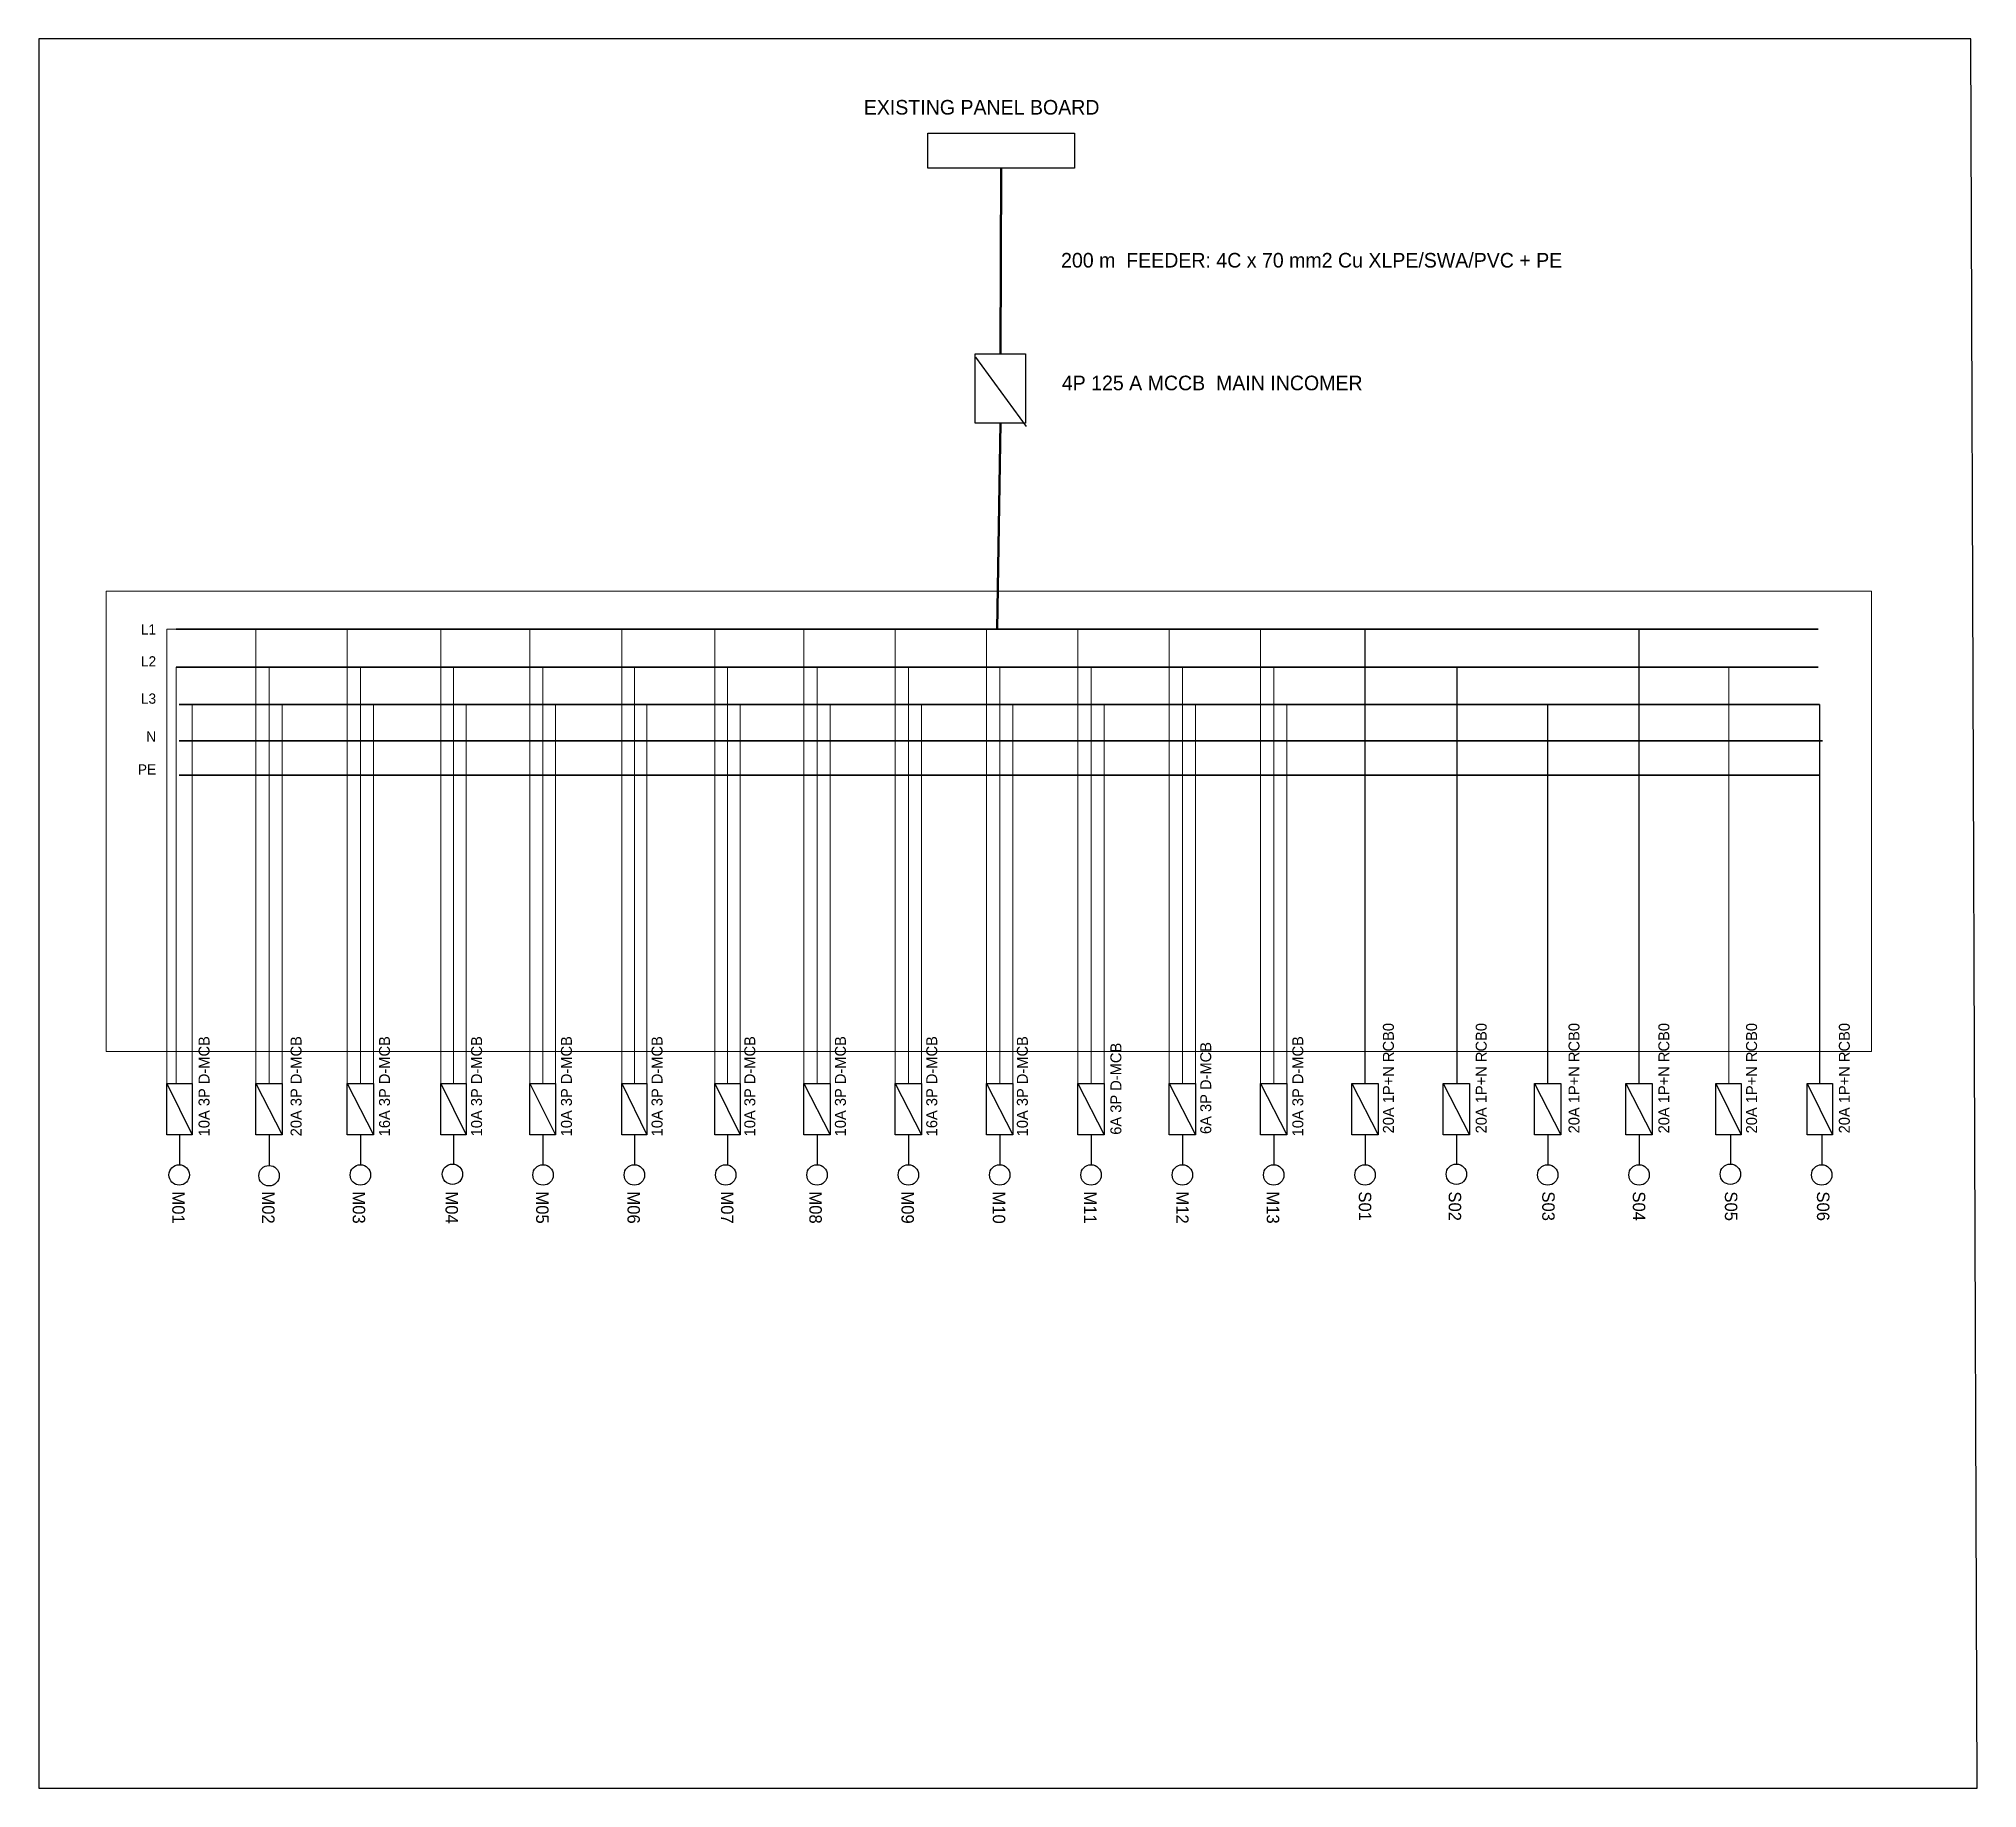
# Model space of a CAD drawing. Header units: feet. Extents: x -29 to 309, y -44 to 68.
# Drawn here: x 184.8 to 308.7, y -43.8 to 67.9 of the extents above; entities that cross this region are included whole.
import ezdxf
from ezdxf.enums import TextEntityAlignment as Align

# ---------------------------------------------------------------- set-up
doc = ezdxf.new("R2010")
doc.units = ezdxf.units.FT
doc.header["$MEASUREMENT"] = 0
doc.linetypes.add('ACAD_ISO02W100', pattern=[15, 12, -3])
doc.linetypes.add('DASHED', pattern=[19.05, 12.7, -6.35])
doc.layers.add('TEXT', color=7, linetype='Continuous')

msp = doc.modelspace()

# ---------------------------------------------------------------- texts
at = {"color": 1, "linetype": 'Continuous'}
msp.add_text('L1', height=0.6534, dxfattribs=at).set_placement((192.344, 30.513), align=Align.TOP_RIGHT)
at = {"color": 2, "linetype": 'Continuous'}
msp.add_text('L2', height=0.6534, dxfattribs=at).set_placement((192.344, 28.474), align=Align.TOP_RIGHT)
at = {"color": 5, "linetype": 'Continuous'}
msp.add_text('L3', height=0.6534, dxfattribs=at).set_placement((192.344, 26.094), align=Align.TOP_RIGHT)
at = {"color": 7, "linetype": 'Continuous'}
msp.add_text('N', height=0.653, dxfattribs=at).set_placement((192.344, 23.667), align=Align.TOP_RIGHT)
at = {"color": 3, "linetype": 'Continuous'}
msp.add_text('PE', height=0.6534, dxfattribs=at).set_placement((192.344, 21.567), align=Align.TOP_RIGHT)
at = {"color": 7, "linetype": 'Continuous'}
for s, p in [('20A 1P+N RCB0', (271.614, 5.046)), ('20A 1P+N RCB0', (277.541, 5.046)), ('20A 1P+N RCB0', (283.468, 5.046)), ('20A 1P+N RCB0', (289.208, 5.046)), ('20A 1P+N RCB0', (294.809, 5.046)), ('20A 1P+N RCB0', (300.735, 5.046)), ('10A 3P D-MCB', (195.964, 4.206)), ('20A 3P D-MCB', (201.844, 4.206)), ('16A 3P D-MCB', (207.491, 4.206)), ('10A 3P D-MCB', (213.371, 4.206)), ('10A 3P D-MCB', (219.112, 4.206)), ('10A 3P D-MCB', (224.899, 4.206)), ('10A 3P D-MCB', (230.826, 4.206)), ('10A 3P D-MCB', (236.612, 4.206)), ('16A 3P D-MCB', (242.446, 4.206)), ('10A 3P D-MCB', (248.233, 4.206)), ('6A 3P D-MCB', (254.207, 3.786)), ('6A 3P D-MCB', (259.947, 3.833)), ('10A 3P D-MCB', (265.827, 4.206))]:
    msp.add_text(s, height=0.70003, rotation=90, dxfattribs=at).set_placement(p, align=Align.BOTTOM_RIGHT)
at = {"color": 6, "linetype": 'Continuous'}
for s, p in [('M01 ', (194.169, -5.711)), ('M02', (199.909, -5.711)), ('M03', (205.696, -5.711)), ('M04', (211.623, -5.711)), ('M05', (217.41, -5.711)), ('M06', (223.243, -5.711)), ('M07', (229.217, -5.711)), ('M08', (234.864, -5.711)), ('M09', (240.744, -5.711)), ('M10', (246.578, -5.711)), ('M11', (252.411, -5.711)), ('M12', (258.292, -5.711)), ('M13', (264.079, -5.711))]:
    msp.add_text(s, height=0.7934, rotation=270, dxfattribs=at).set_placement(p, align=Align.TOP_LEFT)
at = {"color": 1, "linetype": 'Continuous'}
for s, p in [('S01', (269.959, -5.711)), ('S04', (287.46, -5.711))]:
    msp.add_text(s, height=0.7934, rotation=270, dxfattribs=at).set_placement(p, align=Align.TOP_LEFT)
at = {"color": 2, "linetype": 'Continuous'}
for s, p in [('S02', (275.699, -5.711)), ('S05', (293.34, -5.711))]:
    msp.add_text(s, height=0.7934, rotation=270, dxfattribs=at).set_placement(p, align=Align.TOP_LEFT)
at = {"color": 5, "linetype": 'Continuous'}
for s, p in [('S03', (281.673, -5.711)), ('S06', (299.22, -5.711))]:
    msp.add_text(s, height=0.7934, rotation=270, dxfattribs=at).set_placement(p, align=Align.TOP_LEFT)
at = {"layer": 'TEXT'}
for s, p in [('EXISTING PANEL BOARD', (237.546, 63.072)), ('200 m  FEEDER: 4C x 70 mm2 Cu XLPE/SWA/PVC + PE', (250.146, 53.302)), ('4P 125 A MCCB  MAIN INCOMER', (250.193, 45.462))]:
    msp.add_text(s, height=0.93338, dxfattribs=at).set_placement(p)

# ---------------------------------------------------------------- linework, layer by layer
at = {"color": 7}
for p, q in [((184.849, 67.914), (184.849, -43.833)), ((308.264, 67.914), (184.849, 67.914)), ((308.664, -43.833), (308.264, 67.914)), ((184.849, -43.833), (308.664, -43.833))]:
    msp.add_line(p, q, dxfattribs=at)
at = {"color": 0, "linetype": 'Continuous', "lineweight": 50}
for p, q in [((246.32, 59.649), (246.273, 47.795)), ((246.273, 43.362), (246.063, 30.201))]:
    msp.add_line(p, q, dxfattribs=at)
at = {"color": 0, "linetype": 'Continuous'}
msp.add_line((244.686, 47.585), (247.906, 43.152), dxfattribs=at)
at = {"color": 7, "linetype": 'ACAD_ISO02W100', "lineweight": 0, "ltscale": 45}
msp.add_line((189.15, 32.628), (189.15, 3.226), dxfattribs=at)
at = {"color": 7, "linetype": 'DASHED', "lineweight": 0, "ltscale": 45}
for p, q in [((301.902, 32.628), (189.15, 32.628)), ((301.902, 3.226), (301.902, 32.628)), ((189.15, 3.226), (301.902, 3.226))]:
    msp.add_line(p, q, dxfattribs=at)
at = {"color": 1, "linetype": 'Continuous', "lineweight": 0}
for p, q in [((193.024, 1.173), (193.024, 30.201)), ((193.024, 30.201), (193.63, 30.201)), ((198.717, 1.173), (198.717, 30.201)), ((204.551, 1.173), (204.551, 30.201)), ((210.525, 1.173), (210.525, 30.201)), ((216.218, 1.173), (216.218, 30.201)), ((222.098, 1.173), (222.098, 30.201)), ((228.025, 1.173), (228.025, 30.201)), ((233.719, 1.173), (233.719, 30.201)), ((239.553, 1.173), (239.553, 30.201)), ((245.386, 1.173), (245.386, 30.201)), ((251.22, 1.173), (251.22, 30.201)), ((257.053, 1.173), (257.053, 30.201)), ((262.887, 1.173), (262.887, 30.201))]:
    msp.add_line(p, q, dxfattribs=at)
at = {"color": 1, "linetype": 'ByBlock', "lineweight": 35}
msp.add_line((193.63, 30.201), (298.495, 30.201), dxfattribs=at)
at = {"color": 1, "linetype": 'Continuous'}
for p, q in [((269.561, 1.173), (269.561, 30.201)), ((287.062, 1.173), (287.062, 30.201)), ((268.721, 1.173), (270.401, -2.094)), ((286.221, 1.173), (287.902, -2.094)), ((269.561, -2.094), (269.561, -4.007)), ((287.062, -2.094), (287.062, -4.007))]:
    msp.add_line(p, q, dxfattribs=at)
at = {"color": 2, "linetype": 'Continuous', "lineweight": 35}
msp.add_line((193.63, 27.774), (298.495, 27.774), dxfattribs=at)
at = {"color": 2, "linetype": 'Continuous', "lineweight": 0}
for p, q in [((193.63, 27.774), (193.63, 1.173)), ((199.557, 1.173), (199.557, 27.774)), ((205.391, 1.173), (205.391, 27.774)), ((211.341, 1.173), (211.341, 27.774)), ((217.035, 1.173), (217.035, 27.774)), ((222.892, 1.173), (222.892, 27.774)), ((228.842, 1.173), (228.842, 27.774)), ((234.559, 1.173), (234.559, 27.774)), ((240.393, 1.173), (240.393, 27.774)), ((246.226, 1.173), (246.226, 27.774)), ((252.06, 1.173), (252.06, 27.774)), ((257.893, 1.173), (257.893, 27.774)), ((263.727, 1.173), (263.727, 27.774)), ((292.802, 1.173), (292.802, 27.774))]:
    msp.add_line(p, q, dxfattribs=at)
at = {"color": 2, "linetype": 'Continuous'}
for p, q in [((275.441, 1.173), (275.441, 27.774)), ((274.554, 1.173), (276.234, -2.094)), ((291.962, 1.173), (293.595, -2.094)), ((275.394, -2.094), (275.394, -3.961))]:
    msp.add_line(p, q, dxfattribs=at)
at = {"color": 5, "linetype": 'Continuous', "lineweight": 35}
msp.add_line((193.817, 25.394), (298.589, 25.394), dxfattribs=at)
at = {"color": 5, "linetype": 'Continuous', "lineweight": 0}
for p, q in [((194.657, 1.173), (194.657, 25.394)), ((200.397, 1.173), (200.397, 25.394)), ((206.231, 1.173), (206.231, 25.394)), ((212.158, 1.173), (212.158, 25.394)), ((217.852, 1.173), (217.852, 25.394)), ((223.685, 1.173), (223.685, 25.394)), ((229.659, 1.173), (229.659, 25.394)), ((235.399, 1.173), (235.399, 25.394)), ((241.233, 1.173), (241.233, 25.394)), ((247.066, 1.173), (247.066, 25.394)), ((252.9, 1.173), (252.9, 25.394)), ((258.734, 1.173), (258.734, 25.394)), ((264.567, 1.173), (264.567, 25.394))]:
    msp.add_line(p, q, dxfattribs=at)
at = {"color": 5, "linetype": 'Continuous'}
for p, q in [((281.228, 1.173), (281.228, 25.394)), ((298.589, 25.394), (298.589, 1.173)), ((280.388, 1.173), (282.068, -2.094)), ((297.795, 1.173), (299.429, -2.094)), ((281.228, -2.094), (281.228, -4.007)), ((298.729, -2.094), (298.729, -4.007))]:
    msp.add_line(p, q, dxfattribs=at)
at = {"color": 7, "linetype": 'Continuous', "lineweight": 35}
msp.add_line((193.817, 23.061), (298.775, 23.061), dxfattribs=at)
at = {"color": 3, "linetype": 'Continuous', "lineweight": 35}
msp.add_line((193.817, 20.867), (298.589, 20.867), dxfattribs=at)
at = {"color": 6, "linetype": 'Continuous'}
for p, q in [((193.024, 1.173), (194.657, -2.094)), ((198.717, 1.173), (200.397, -2.094)), ((204.551, 1.173), (206.231, -2.094)), ((210.525, 1.173), (212.158, -2.094)), ((216.218, 1.173), (217.852, -2.094)), ((222.098, 1.173), (223.685, -2.094)), ((228.025, 1.173), (229.659, -2.094)), ((233.719, 1.173), (235.399, -2.094)), ((239.553, 1.173), (241.233, -2.094)), ((245.386, 1.173), (247.066, -2.094)), ((251.22, 1.173), (252.9, -2.094)), ((257.053, 1.173), (258.734, -2.094)), ((262.887, 1.173), (264.567, -2.094)), ((193.84, -2.094), (193.84, -4.008)), ((199.557, -2.094), (199.557, -4.054)), ((205.391, -2.094), (205.391, -4.007)), ((211.341, -2.094), (211.341, -3.964)), ((217.035, -2.094), (217.035, -4.008)), ((222.892, -2.094), (222.892, -4.007)), ((228.842, -2.094), (228.842, -4.018)), ((234.559, -2.094), (234.559, -4.007)), ((240.393, -2.094), (240.393, -4.007)), ((246.226, -2.094), (246.226, -4.007)), ((252.06, -2.094), (252.06, -4.007)), ((257.893, -2.094), (257.893, -4.007)), ((263.727, -2.094), (263.727, -4.007))]:
    msp.add_line(p, q, dxfattribs=at)
at = {"color": 40, "linetype": 'Continuous', "true_color": 0xf8d731}
msp.add_line((292.895, -2.094), (292.895, -3.961), dxfattribs=at)
at = {"linetype": 'Continuous'}
msp.add_lwpolyline([(241.629, 61.889), (251.01, 61.889), (251.01, 59.649), (241.629, 59.649)], close=True, dxfattribs=at)
at = {"color": 0, "linetype": 'Continuous'}
msp.add_lwpolyline([(244.663, 47.795), (247.883, 47.795), (247.883, 43.362), (244.663, 43.362)], close=True, dxfattribs=at)
at = {"color": 6, "linetype": 'Continuous'}
for points in [[(193.024, 1.173), (194.657, 1.173), (194.657, -2.094), (193.024, -2.094)], [(198.717, 1.173), (200.397, 1.173), (200.397, -2.094), (198.717, -2.094)], [(204.551, 1.173), (206.231, 1.173), (206.231, -2.094), (204.551, -2.094)], [(210.525, 1.173), (212.158, 1.173), (212.158, -2.094), (210.525, -2.094)], [(216.218, 1.173), (217.852, 1.173), (217.852, -2.094), (216.218, -2.094)], [(222.098, 1.173), (223.685, 1.173), (223.685, -2.094), (222.098, -2.094)], [(228.025, 1.173), (229.659, 1.173), (229.659, -2.094), (228.025, -2.094)], [(233.719, 1.173), (235.399, 1.173), (235.399, -2.094), (233.719, -2.094)], [(239.553, 1.173), (241.233, 1.173), (241.233, -2.094), (239.553, -2.094)], [(245.386, 1.173), (247.066, 1.173), (247.066, -2.094), (245.386, -2.094)], [(251.22, 1.173), (252.9, 1.173), (252.9, -2.094), (251.22, -2.094)], [(257.053, 1.173), (258.734, 1.173), (258.734, -2.094), (257.053, -2.094)], [(262.887, 1.173), (264.567, 1.173), (264.567, -2.094), (262.887, -2.094)]]:
    msp.add_lwpolyline(points, close=True, dxfattribs=at)
at = {"color": 1, "linetype": 'Continuous'}
for points in [[(268.721, 1.173), (270.401, 1.173), (270.401, -2.094), (268.721, -2.094)], [(286.221, 1.173), (287.902, 1.173), (287.902, -2.094), (286.221, -2.094)]]:
    msp.add_lwpolyline(points, close=True, dxfattribs=at)
at = {"color": 2, "linetype": 'Continuous'}
for points in [[(274.554, 1.173), (276.234, 1.173), (276.234, -2.094), (274.554, -2.094)], [(291.962, 1.173), (293.595, 1.173), (293.595, -2.094), (291.962, -2.094)]]:
    msp.add_lwpolyline(points, close=True, dxfattribs=at)
at = {"color": 5, "linetype": 'Continuous'}
for points in [[(280.388, 1.173), (282.068, 1.173), (282.068, -2.094), (280.388, -2.094)], [(297.795, 1.173), (299.429, 1.173), (299.429, -2.094), (297.795, -2.094)]]:
    msp.add_lwpolyline(points, close=True, dxfattribs=at)
at = {"color": 6, "linetype": 'Continuous'}
for centre in [(193.817, -4.661), (199.557, -4.707), (205.391, -4.661), (211.271, -4.614), (217.058, -4.661), (222.892, -4.661), (228.725, -4.661), (234.559, -4.661), (240.393, -4.661), (246.226, -4.661), (252.06, -4.661), (257.893, -4.661), (263.727, -4.661)]:
    msp.add_circle(centre, 0.653, dxfattribs=at)
at = {"color": 1, "linetype": 'Continuous'}
for centre in [(269.561, -4.661), (287.062, -4.661)]:
    msp.add_circle(centre, 0.653, dxfattribs=at)
at = {"color": 2, "linetype": 'Continuous'}
for centre in [(275.394, -4.614), (292.895, -4.614)]:
    msp.add_circle(centre, 0.653, dxfattribs=at)
at = {"color": 5, "linetype": 'Continuous'}
for centre in [(281.228, -4.661), (298.729, -4.661)]:
    msp.add_circle(centre, 0.653, dxfattribs=at)

msp.set_redraw_order([(e.dxf.handle, doc.entitydb.next_handle()) for e in msp.query("TEXT MTEXT ATTDEF DIMENSION ARC_DIMENSION")])  # texts and dimensions are drawn at this point

doc.saveas('drawing.dxf')
